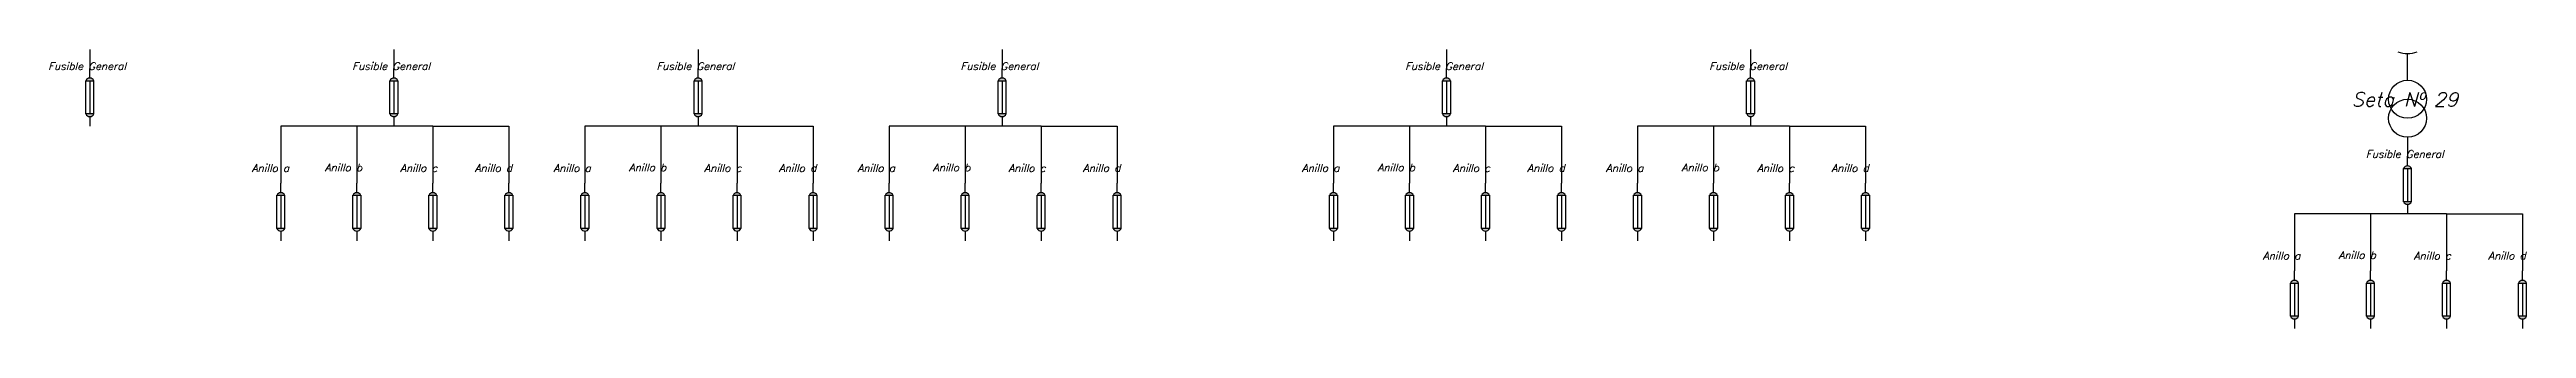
# Model space of a CAD drawing. Header units: millimetres. Extents: x 1875 to 17546, y 2661 to 4631.
# Drawn here: x 11096 to 12399, y 3306 to 3453 of the extents above; entities that cross this region are included whole.
import ezdxf

# ---------------------------------------------------------------- set-up
doc = ezdxf.new("R2010")
doc.units = ezdxf.units.MM
doc.styles.add('IRAM', font='ROMANS.SHX', dxfattribs={"oblique": 15, "height": 2.5})

msp = doc.modelspace()

# ---------------------------------------------------------------- texts
at = {"attachment_point": 1, "style": 'IRAM'}
for s, width, insert, char_height in [('Fusible General ', 50.416, (11094.9, 3445.8), 4), ('Fusible General ', 50.416, (11254.9, 3445.8), 4), ('Fusible General ', 50.416, (11414.9, 3445.8), 4), ('Fusible General ', 50.416, (11574.9, 3445.8), 4), ('Fusible General ', 50.416, (11808.8, 3445.8), 4), ('Fusible General ', 50.416, (11968.8, 3445.8), 4), ('Seta Nº 29', 66.115, (12306.8, 3430), 7.5), ('Anillo a', 29.434, (11202, 3392.2), 4), ('Anillo b', 29.434, (11240.4, 3392.5), 4), ('Anillo c', 29.434, (11280.1, 3392.2), 4), ('Anillo d', 29.434, (11319.3, 3392.2), 4), ('Anillo a', 29.434, (11360.7, 3392.2), 4), ('Anillo b', 29.434, (11400.4, 3392.5), 4), ('Anillo c', 29.434, (11440.1, 3392.2), 4), ('Anillo d', 29.434, (11479.3, 3392.2), 4), ('Anillo a', 29.434, (11520.7, 3392.2), 4), ('Anillo b', 29.434, (11560.4, 3392.5), 4), ('Anillo c', 29.434, (11600.1, 3392.2), 4), ('Anillo d', 29.434, (11639.3, 3392.2), 4), ('Anillo a', 29.434, (11754.5, 3392.2), 4), ('Anillo b', 29.434, (11794.3, 3392.5), 4), ('Anillo c', 29.434, (11834, 3392.2), 4), ('Anillo d', 29.434, (11873.1, 3392.2), 4), ('Anillo a', 29.434, (11914.5, 3392.2), 4), ('Anillo b', 29.434, (11954.3, 3392.5), 4), ('Anillo c', 29.434, (11994, 3392.2), 4), ('Anillo d', 29.434, (12033.1, 3392.2), 4), ('Fusible General ', 50.416, (12314.3, 3399.6), 4), ('Anillo a', 29.434, (12260.1, 3346.1), 4), ('Anillo b', 29.434, (12299.9, 3346.4), 4), ('Anillo c', 29.434, (12339.5, 3346.1), 4), ('Anillo d', 29.434, (12378.7, 3346.1), 4)]:
    msp.add_mtext_dynamic_manual_height_columns(s, width=width, gutter_width=12.5, heights=[0], dxfattribs=dict(at, insert=insert, char_height=char_height))

# ---------------------------------------------------------------- hatches: boundary and pattern name
h = msp.add_hatch(color=256)
h.dxf.hatch_style = 1
h.paths.add_polyline_path([(11114.7, 3436.1), (11118.8, 3436.1, 0.672313)])
h.paths.add_polyline_path([(11118.8, 3418.7), (11114.7, 3418.7, 0.672313)])
h = msp.add_hatch(color=256)
h.dxf.hatch_style = 1
h.paths.add_polyline_path([(11274.7, 3436.1), (11278.8, 3436.1, 0.672313)])
h.paths.add_polyline_path([(11278.8, 3418.7), (11274.7, 3418.7, 0.672313)])
h = msp.add_hatch(color=256)
h.dxf.hatch_style = 1
h.paths.add_polyline_path([(11434.7, 3436.1), (11438.8, 3436.1, 0.672313)])
h.paths.add_polyline_path([(11438.8, 3418.7), (11434.7, 3418.7, 0.672313)])
h = msp.add_hatch(color=256)
h.dxf.hatch_style = 1
h.paths.add_polyline_path([(11594.7, 3436.1), (11598.8, 3436.1, 0.672313)])
h.paths.add_polyline_path([(11598.8, 3418.7), (11594.7, 3418.7, 0.672313)])
h = msp.add_hatch(color=256)
h.dxf.hatch_style = 1
h.paths.add_polyline_path([(11828.5, 3436.1), (11832.7, 3436.1, 0.672313)])
h.paths.add_polyline_path([(11832.7, 3418.7), (11828.5, 3418.7, 0.672313)])
h = msp.add_hatch(color=256)
h.dxf.hatch_style = 1
h.paths.add_polyline_path([(11988.5, 3436.1), (11992.7, 3436.1, 0.672313)])
h.paths.add_polyline_path([(11992.7, 3418.7), (11988.5, 3418.7, 0.672313)])
h = msp.add_hatch(color=256)
h.dxf.hatch_style = 1
h.paths.add_polyline_path([(12334.1, 3390), (12338.2, 3390, 0.672313)])
h.paths.add_polyline_path([(12338.2, 3372.5), (12334.1, 3372.5, 0.672313)])
h = msp.add_hatch(color=256)
h.dxf.hatch_style = 1
h.paths.add_polyline_path([(11215.2, 3375.9), (11219.3, 3375.9, 0.672313)])
h.paths.add_polyline_path([(11219.3, 3358.4), (11215.2, 3358.4, 0.672313)])
h = msp.add_hatch(color=256)
h.dxf.hatch_style = 1
h.paths.add_polyline_path([(11255.2, 3375.9), (11259.3, 3375.9, 0.672313)])
h.paths.add_polyline_path([(11259.3, 3358.4), (11255.2, 3358.4, 0.672313)])
h = msp.add_hatch(color=256)
h.dxf.hatch_style = 1
h.paths.add_polyline_path([(11295.2, 3375.9), (11299.3, 3375.9, 0.672313)])
h.paths.add_polyline_path([(11299.3, 3358.4), (11295.2, 3358.4, 0.672313)])
h = msp.add_hatch(color=256)
h.dxf.hatch_style = 1
h.paths.add_polyline_path([(11335.2, 3375.9), (11339.3, 3375.9, 0.672313)])
h.paths.add_polyline_path([(11339.3, 3358.4), (11335.2, 3358.4, 0.672313)])
h = msp.add_hatch(color=256)
h.dxf.hatch_style = 1
h.paths.add_polyline_path([(11375.2, 3375.9), (11379.3, 3375.9, 0.672313)])
h.paths.add_polyline_path([(11379.3, 3358.4), (11375.2, 3358.4, 0.672313)])
h = msp.add_hatch(color=256)
h.dxf.hatch_style = 1
h.paths.add_polyline_path([(11415.2, 3375.9), (11419.3, 3375.9, 0.672313)])
h.paths.add_polyline_path([(11419.3, 3358.4), (11415.2, 3358.4, 0.672313)])
h = msp.add_hatch(color=256)
h.dxf.hatch_style = 1
h.paths.add_polyline_path([(11455.2, 3375.9), (11459.3, 3375.9, 0.672313)])
h.paths.add_polyline_path([(11459.3, 3358.4), (11455.2, 3358.4, 0.672313)])
h = msp.add_hatch(color=256)
h.dxf.hatch_style = 1
h.paths.add_polyline_path([(11495.2, 3375.9), (11499.3, 3375.9, 0.672313)])
h.paths.add_polyline_path([(11499.3, 3358.4), (11495.2, 3358.4, 0.672313)])
h = msp.add_hatch(color=256)
h.dxf.hatch_style = 1
h.paths.add_polyline_path([(11535.2, 3375.9), (11539.3, 3375.9, 0.672313)])
h.paths.add_polyline_path([(11539.3, 3358.4), (11535.2, 3358.4, 0.672313)])
h = msp.add_hatch(color=256)
h.dxf.hatch_style = 1
h.paths.add_polyline_path([(11575.2, 3375.9), (11579.3, 3375.9, 0.672313)])
h.paths.add_polyline_path([(11579.3, 3358.4), (11575.2, 3358.4, 0.672313)])
h = msp.add_hatch(color=256)
h.dxf.hatch_style = 1
h.paths.add_polyline_path([(11615.2, 3375.9), (11619.3, 3375.9, 0.672313)])
h.paths.add_polyline_path([(11619.3, 3358.4), (11615.2, 3358.4, 0.672313)])
h = msp.add_hatch(color=256)
h.dxf.hatch_style = 1
h.paths.add_polyline_path([(11655.2, 3375.9), (11659.3, 3375.9, 0.672313)])
h.paths.add_polyline_path([(11659.3, 3358.4), (11655.2, 3358.4, 0.672313)])
h = msp.add_hatch(color=256)
h.dxf.hatch_style = 1
h.paths.add_polyline_path([(11769, 3375.9), (11773.2, 3375.9, 0.672313)])
h.paths.add_polyline_path([(11773.2, 3358.4), (11769, 3358.4, 0.672313)])
h = msp.add_hatch(color=256)
h.dxf.hatch_style = 1
h.paths.add_polyline_path([(11809, 3375.9), (11813.2, 3375.9, 0.672313)])
h.paths.add_polyline_path([(11813.2, 3358.4), (11809, 3358.4, 0.672313)])
h = msp.add_hatch(color=256)
h.dxf.hatch_style = 1
h.paths.add_polyline_path([(11849, 3375.9), (11853.2, 3375.9, 0.672313)])
h.paths.add_polyline_path([(11853.2, 3358.4), (11849, 3358.4, 0.672313)])
h = msp.add_hatch(color=256)
h.dxf.hatch_style = 1
h.paths.add_polyline_path([(11889, 3375.9), (11893.2, 3375.9, 0.672313)])
h.paths.add_polyline_path([(11893.2, 3358.4), (11889, 3358.4, 0.672313)])
h = msp.add_hatch(color=256)
h.dxf.hatch_style = 1
h.paths.add_polyline_path([(11929, 3375.9), (11933.2, 3375.9, 0.672313)])
h.paths.add_polyline_path([(11933.2, 3358.4), (11929, 3358.4, 0.672313)])
h = msp.add_hatch(color=256)
h.dxf.hatch_style = 1
h.paths.add_polyline_path([(11969, 3375.9), (11973.2, 3375.9, 0.672313)])
h.paths.add_polyline_path([(11973.2, 3358.4), (11969, 3358.4, 0.672313)])
h = msp.add_hatch(color=256)
h.dxf.hatch_style = 1
h.paths.add_polyline_path([(12009, 3375.9), (12013.2, 3375.9, 0.672313)])
h.paths.add_polyline_path([(12013.2, 3358.4), (12009, 3358.4, 0.672313)])
h = msp.add_hatch(color=256)
h.dxf.hatch_style = 1
h.paths.add_polyline_path([(12049, 3375.9), (12053.2, 3375.9, 0.672313)])
h.paths.add_polyline_path([(12053.2, 3358.4), (12049, 3358.4, 0.672313)])
h = msp.add_hatch(color=256)
h.dxf.hatch_style = 1
h.paths.add_polyline_path([(12274.6, 3329.7), (12278.7, 3329.7, 0.672313)])
h.paths.add_polyline_path([(12278.7, 3312.3), (12274.6, 3312.3, 0.672313)])
h = msp.add_hatch(color=256)
h.dxf.hatch_style = 1
h.paths.add_polyline_path([(12314.6, 3329.7), (12318.7, 3329.7, 0.672313)])
h.paths.add_polyline_path([(12318.7, 3312.3), (12314.6, 3312.3, 0.672313)])
h = msp.add_hatch(color=256)
h.dxf.hatch_style = 1
h.paths.add_polyline_path([(12354.6, 3329.7), (12358.7, 3329.7, 0.672313)])
h.paths.add_polyline_path([(12358.7, 3312.3), (12354.6, 3312.3, 0.672313)])
h = msp.add_hatch(color=256)
h.dxf.hatch_style = 1
h.paths.add_polyline_path([(12394.6, 3329.7), (12398.7, 3329.7, 0.672313)])
h.paths.add_polyline_path([(12398.7, 3312.3), (12394.6, 3312.3, 0.672313)])

# ---------------------------------------------------------------- linework, layer by layer
for p, q in [((11116.8, 3452.5), (11116.8, 3442.5)), ((11116.8, 3437.5), (11116.8, 3442.5)), ((11276.8, 3452.5), (11276.8, 3442.5)), ((11276.8, 3437.5), (11276.8, 3442.5)), ((11436.8, 3452.5), (11436.8, 3442.5)), ((11436.8, 3437.5), (11436.8, 3442.5)), ((11596.8, 3452.5), (11596.8, 3442.5)), ((11596.8, 3437.5), (11596.8, 3442.5)), ((11830.6, 3452.5), (11830.6, 3442.5)), ((11830.6, 3437.5), (11830.6, 3442.5)), ((11990.6, 3452.5), (11990.6, 3442.5)), ((11990.6, 3437.5), (11990.6, 3442.5)), ((12336.2, 3446.4), (12336.2, 3450.4)), ((12336.2, 3436.4), (12336.2, 3446.4)), ((11116.8, 3436.1), (11116.8, 3418.7)), ((11276.8, 3436.1), (11276.8, 3418.7)), ((11436.8, 3436.1), (11436.8, 3418.7)), ((11596.8, 3436.1), (11596.8, 3418.7)), ((11830.6, 3436.1), (11830.6, 3418.7)), ((11990.6, 3436.1), (11990.6, 3418.7)), ((11116.8, 3417.3), (11116.8, 3412.3)), ((11276.8, 3417.3), (11276.8, 3412.3)), ((11436.8, 3417.3), (11436.8, 3412.3)), ((11596.8, 3417.3), (11596.8, 3412.3)), ((11830.6, 3417.3), (11830.6, 3412.3)), ((11990.6, 3417.3), (11990.6, 3412.3)), ((12336.2, 3406.4), (12336.2, 3396.4)), ((12336.2, 3391.4), (12336.2, 3396.4)), ((12336.2, 3390), (12336.2, 3372.5)), ((11217.3, 3377.3), (11217.3, 3382.3)), ((11217.3, 3375.9), (11217.3, 3358.4)), ((11257.3, 3377.3), (11257.3, 3382.3)), ((11257.3, 3375.9), (11257.3, 3358.4)), ((11297.3, 3377.3), (11297.3, 3382.3)), ((11297.3, 3375.9), (11297.3, 3358.4)), ((11337.3, 3377.3), (11337.3, 3382.3)), ((11337.3, 3375.9), (11337.3, 3358.4)), ((11377.3, 3377.3), (11377.3, 3382.3)), ((11377.3, 3375.9), (11377.3, 3358.4)), ((11417.3, 3377.3), (11417.3, 3382.3)), ((11417.3, 3375.9), (11417.3, 3358.4)), ((11457.3, 3377.3), (11457.3, 3382.3)), ((11457.3, 3375.9), (11457.3, 3358.4)), ((11497.3, 3377.3), (11497.3, 3382.3)), ((11497.3, 3375.9), (11497.3, 3358.4)), ((11537.3, 3377.3), (11537.3, 3382.3)), ((11537.3, 3375.9), (11537.3, 3358.4)), ((11577.3, 3377.3), (11577.3, 3382.3)), ((11577.3, 3375.9), (11577.3, 3358.4)), ((11617.3, 3377.3), (11617.3, 3382.3)), ((11617.3, 3375.9), (11617.3, 3358.4)), ((11657.3, 3377.3), (11657.3, 3382.3)), ((11657.3, 3375.9), (11657.3, 3358.4)), ((11771.1, 3377.3), (11771.1, 3382.3)), ((11771.1, 3375.9), (11771.1, 3358.4)), ((11811.1, 3377.3), (11811.1, 3382.3)), ((11811.1, 3375.9), (11811.1, 3358.4)), ((11851.1, 3377.3), (11851.1, 3382.3)), ((11851.1, 3375.9), (11851.1, 3358.4)), ((11891.1, 3377.3), (11891.1, 3382.3)), ((11891.1, 3375.9), (11891.1, 3358.4)), ((11931.1, 3377.3), (11931.1, 3382.3)), ((11931.1, 3375.9), (11931.1, 3358.4)), ((11971.1, 3377.3), (11971.1, 3382.3)), ((11971.1, 3375.9), (11971.1, 3358.4)), ((12011.1, 3377.3), (12011.1, 3382.3)), ((12011.1, 3375.9), (12011.1, 3358.4)), ((12051.1, 3377.3), (12051.1, 3382.3)), ((12051.1, 3375.9), (12051.1, 3358.4)), ((12336.2, 3371.1), (12336.2, 3366.1)), ((11217.3, 3357), (11217.3, 3352)), ((11257.3, 3357), (11257.3, 3352)), ((11297.3, 3357), (11297.3, 3352)), ((11337.3, 3357), (11337.3, 3352)), ((11377.3, 3357), (11377.3, 3352)), ((11417.3, 3357), (11417.3, 3352)), ((11457.3, 3357), (11457.3, 3352)), ((11497.3, 3357), (11497.3, 3352)), ((11537.3, 3357), (11537.3, 3352)), ((11577.3, 3357), (11577.3, 3352)), ((11617.3, 3357), (11617.3, 3352)), ((11657.3, 3357), (11657.3, 3352)), ((11771.1, 3357), (11771.1, 3352)), ((11811.1, 3357), (11811.1, 3352)), ((11851.1, 3357), (11851.1, 3352)), ((11891.1, 3357), (11891.1, 3352)), ((11931.1, 3357), (11931.1, 3352)), ((11971.1, 3357), (11971.1, 3352)), ((12011.1, 3357), (12011.1, 3352)), ((12051.1, 3357), (12051.1, 3352)), ((12276.7, 3331.1), (12276.7, 3336.1)), ((12276.7, 3329.7), (12276.7, 3312.3)), ((12316.7, 3331.1), (12316.7, 3336.1)), ((12316.7, 3329.7), (12316.7, 3312.3)), ((12356.7, 3331.1), (12356.7, 3336.1)), ((12356.7, 3329.7), (12356.7, 3312.3)), ((12396.7, 3331.1), (12396.7, 3336.1)), ((12396.7, 3329.7), (12396.7, 3312.3)), ((12276.7, 3310.9), (12276.7, 3305.9)), ((12316.7, 3310.9), (12316.7, 3305.9)), ((12356.7, 3310.9), (12356.7, 3305.9)), ((12396.7, 3310.9), (12396.7, 3305.9))]:
    msp.add_line(p, q)
at = {"color": 1}
for p, q in [((11297.3, 3412.3), (11217.3, 3412.3)), ((11217.3, 3412.3), (11217.3, 3382.3)), ((11257.3, 3412.3), (11257.3, 3382.3)), ((11297.3, 3412.3), (11337.3, 3412.3)), ((11297.3, 3412.3), (11297.3, 3382.3)), ((11337.3, 3412.3), (11337.3, 3382.3)), ((11457.3, 3412.3), (11377.3, 3412.3)), ((11377.3, 3412.3), (11377.3, 3382.3)), ((11417.3, 3412.3), (11417.3, 3382.3)), ((11457.3, 3412.3), (11497.3, 3412.3)), ((11457.3, 3412.3), (11457.3, 3382.3)), ((11497.3, 3412.3), (11497.3, 3382.3)), ((11617.3, 3412.3), (11537.3, 3412.3)), ((11537.3, 3412.3), (11537.3, 3382.3)), ((11577.3, 3412.3), (11577.3, 3382.3)), ((11617.3, 3412.3), (11657.3, 3412.3)), ((11617.3, 3412.3), (11617.3, 3382.3)), ((11657.3, 3412.3), (11657.3, 3382.3)), ((11851.1, 3412.3), (11771.1, 3412.3)), ((11771.1, 3412.3), (11771.1, 3382.3)), ((11811.1, 3412.3), (11811.1, 3382.3)), ((11851.1, 3412.3), (11891.1, 3412.3)), ((11851.1, 3412.3), (11851.1, 3382.3)), ((11891.1, 3412.3), (11891.1, 3382.3)), ((12011.1, 3412.3), (11931.1, 3412.3)), ((11931.1, 3412.3), (11931.1, 3382.3)), ((11971.1, 3412.3), (11971.1, 3382.3)), ((12011.1, 3412.3), (12051.1, 3412.3)), ((12011.1, 3412.3), (12011.1, 3382.3)), ((12051.1, 3412.3), (12051.1, 3382.3)), ((12356.7, 3366.1), (12276.7, 3366.1)), ((12276.7, 3366.1), (12276.7, 3336.1)), ((12316.7, 3366.1), (12316.7, 3336.1)), ((12356.7, 3366.1), (12396.7, 3366.1)), ((12356.7, 3366.1), (12356.7, 3336.1)), ((12396.7, 3366.1), (12396.7, 3336.1))]:
    msp.add_line(p, q, dxfattribs=at)
for points in [[(11114.7, 3436.1), (11118.8, 3436.1), (11118.8, 3418.7), (11114.7, 3418.7)], [(11274.7, 3436.1), (11278.8, 3436.1), (11278.8, 3418.7), (11274.7, 3418.7)], [(11434.7, 3436.1), (11438.8, 3436.1), (11438.8, 3418.7), (11434.7, 3418.7)], [(11594.7, 3436.1), (11598.8, 3436.1), (11598.8, 3418.7), (11594.7, 3418.7)], [(11828.5, 3436.1), (11832.7, 3436.1), (11832.7, 3418.7), (11828.5, 3418.7)], [(11988.5, 3436.1), (11992.7, 3436.1), (11992.7, 3418.7), (11988.5, 3418.7)], [(12334.1, 3390), (12338.2, 3390), (12338.2, 3372.5), (12334.1, 3372.5)], [(11215.2, 3375.9), (11219.3, 3375.9), (11219.3, 3358.4), (11215.2, 3358.4)], [(11255.2, 3375.9), (11259.3, 3375.9), (11259.3, 3358.4), (11255.2, 3358.4)], [(11295.2, 3375.9), (11299.3, 3375.9), (11299.3, 3358.4), (11295.2, 3358.4)], [(11335.2, 3375.9), (11339.3, 3375.9), (11339.3, 3358.4), (11335.2, 3358.4)], [(11375.2, 3375.9), (11379.3, 3375.9), (11379.3, 3358.4), (11375.2, 3358.4)], [(11415.2, 3375.9), (11419.3, 3375.9), (11419.3, 3358.4), (11415.2, 3358.4)], [(11455.2, 3375.9), (11459.3, 3375.9), (11459.3, 3358.4), (11455.2, 3358.4)], [(11495.2, 3375.9), (11499.3, 3375.9), (11499.3, 3358.4), (11495.2, 3358.4)], [(11535.2, 3375.9), (11539.3, 3375.9), (11539.3, 3358.4), (11535.2, 3358.4)], [(11575.2, 3375.9), (11579.3, 3375.9), (11579.3, 3358.4), (11575.2, 3358.4)], [(11615.2, 3375.9), (11619.3, 3375.9), (11619.3, 3358.4), (11615.2, 3358.4)], [(11655.2, 3375.9), (11659.3, 3375.9), (11659.3, 3358.4), (11655.2, 3358.4)], [(11769, 3375.9), (11773.2, 3375.9), (11773.2, 3358.4), (11769, 3358.4)], [(11809, 3375.9), (11813.2, 3375.9), (11813.2, 3358.4), (11809, 3358.4)], [(11849, 3375.9), (11853.2, 3375.9), (11853.2, 3358.4), (11849, 3358.4)], [(11889, 3375.9), (11893.2, 3375.9), (11893.2, 3358.4), (11889, 3358.4)], [(11929, 3375.9), (11933.2, 3375.9), (11933.2, 3358.4), (11929, 3358.4)], [(11969, 3375.9), (11973.2, 3375.9), (11973.2, 3358.4), (11969, 3358.4)], [(12009, 3375.9), (12013.2, 3375.9), (12013.2, 3358.4), (12009, 3358.4)], [(12049, 3375.9), (12053.2, 3375.9), (12053.2, 3358.4), (12049, 3358.4)], [(12274.6, 3329.7), (12278.7, 3329.7), (12278.7, 3312.3), (12274.6, 3312.3)], [(12314.6, 3329.7), (12318.7, 3329.7), (12318.7, 3312.3), (12314.6, 3312.3)], [(12354.6, 3329.7), (12358.7, 3329.7), (12358.7, 3312.3), (12354.6, 3312.3)], [(12394.6, 3329.7), (12398.7, 3329.7), (12398.7, 3312.3), (12394.6, 3312.3)]]:
    msp.add_lwpolyline(points, close=True)
for centre in [(12336.2, 3426.4), (12336.2, 3416.4)]:
    msp.add_circle(centre, 10)
for centre, radius, start, end in [((12336.2, 3463.9), 13.5, 248.2103, 291.7897), ((11116.8, 3435.3), 2.25, 22.1731, 157.8269), ((11276.8, 3435.3), 2.25, 22.1731, 157.8269), ((11436.8, 3435.3), 2.25, 22.1731, 157.8269), ((11596.8, 3435.3), 2.25, 22.1731, 157.8269), ((11830.6, 3435.3), 2.25, 22.1731, 157.8269), ((11990.6, 3435.3), 2.25, 22.1731, 157.8269), ((11116.8, 3419.5), 2.25, 202.1731, 337.8269), ((11276.8, 3419.5), 2.25, 202.1731, 337.8269), ((11436.8, 3419.5), 2.25, 202.1731, 337.8269), ((11596.8, 3419.5), 2.25, 202.1731, 337.8269), ((11830.6, 3419.5), 2.25, 202.1731, 337.8269), ((11990.6, 3419.5), 2.25, 202.1731, 337.8269), ((12336.2, 3389.1), 2.25, 22.1731, 157.8269), ((11217.3, 3375), 2.25, 22.1731, 157.8269), ((11257.3, 3375), 2.25, 22.1731, 157.8269), ((11297.3, 3375), 2.25, 22.1731, 157.8269), ((11337.3, 3375), 2.25, 22.1731, 157.8269), ((11377.3, 3375), 2.25, 22.1731, 157.8269), ((11417.3, 3375), 2.25, 22.1731, 157.8269), ((11457.3, 3375), 2.25, 22.1731, 157.8269), ((11497.3, 3375), 2.25, 22.1731, 157.8269), ((11537.3, 3375), 2.25, 22.1731, 157.8269), ((11577.3, 3375), 2.25, 22.1731, 157.8269), ((11617.3, 3375), 2.25, 22.1731, 157.8269), ((11657.3, 3375), 2.25, 22.1731, 157.8269), ((11771.1, 3375), 2.25, 22.1731, 157.8269), ((11811.1, 3375), 2.25, 22.1731, 157.8269), ((11851.1, 3375), 2.25, 22.1731, 157.8269), ((11891.1, 3375), 2.25, 22.1731, 157.8269), ((11931.1, 3375), 2.25, 22.1731, 157.8269), ((11971.1, 3375), 2.25, 22.1731, 157.8269), ((12011.1, 3375), 2.25, 22.1731, 157.8269), ((12051.1, 3375), 2.25, 22.1731, 157.8269), ((12336.2, 3373.4), 2.25, 202.1731, 337.8269), ((11217.3, 3359.3), 2.25, 202.1731, 337.8269), ((11257.3, 3359.3), 2.25, 202.1731, 337.8269), ((11297.3, 3359.3), 2.25, 202.1731, 337.8269), ((11337.3, 3359.3), 2.25, 202.1731, 337.8269), ((11377.3, 3359.3), 2.25, 202.1731, 337.8269), ((11417.3, 3359.3), 2.25, 202.1731, 337.8269), ((11457.3, 3359.3), 2.25, 202.1731, 337.8269), ((11497.3, 3359.3), 2.25, 202.1731, 337.8269), ((11537.3, 3359.3), 2.25, 202.1731, 337.8269), ((11577.3, 3359.3), 2.25, 202.1731, 337.8269), ((11617.3, 3359.3), 2.25, 202.1731, 337.8269), ((11657.3, 3359.3), 2.25, 202.1731, 337.8269), ((11771.1, 3359.3), 2.25, 202.1731, 337.8269), ((11811.1, 3359.3), 2.25, 202.1731, 337.8269), ((11851.1, 3359.3), 2.25, 202.1731, 337.8269), ((11891.1, 3359.3), 2.25, 202.1731, 337.8269), ((11931.1, 3359.3), 2.25, 202.1731, 337.8269), ((11971.1, 3359.3), 2.25, 202.1731, 337.8269), ((12011.1, 3359.3), 2.25, 202.1731, 337.8269), ((12051.1, 3359.3), 2.25, 202.1731, 337.8269), ((12276.7, 3328.9), 2.25, 22.1731, 157.8269), ((12316.7, 3328.9), 2.25, 22.1731, 157.8269), ((12356.7, 3328.9), 2.25, 22.1731, 157.8269), ((12396.7, 3328.9), 2.25, 22.1731, 157.8269), ((12276.7, 3313.1), 2.25, 202.1731, 337.8269), ((12316.7, 3313.1), 2.25, 202.1731, 337.8269), ((12356.7, 3313.1), 2.25, 202.1731, 337.8269), ((12396.7, 3313.1), 2.25, 202.1731, 337.8269)]:
    msp.add_arc(centre, radius, start, end)

msp.set_redraw_order([(e.dxf.handle, doc.entitydb.next_handle()) for e in msp.query("TEXT MTEXT ATTDEF DIMENSION ARC_DIMENSION")])  # texts and dimensions are drawn at this point

doc.saveas('drawing.dxf')
